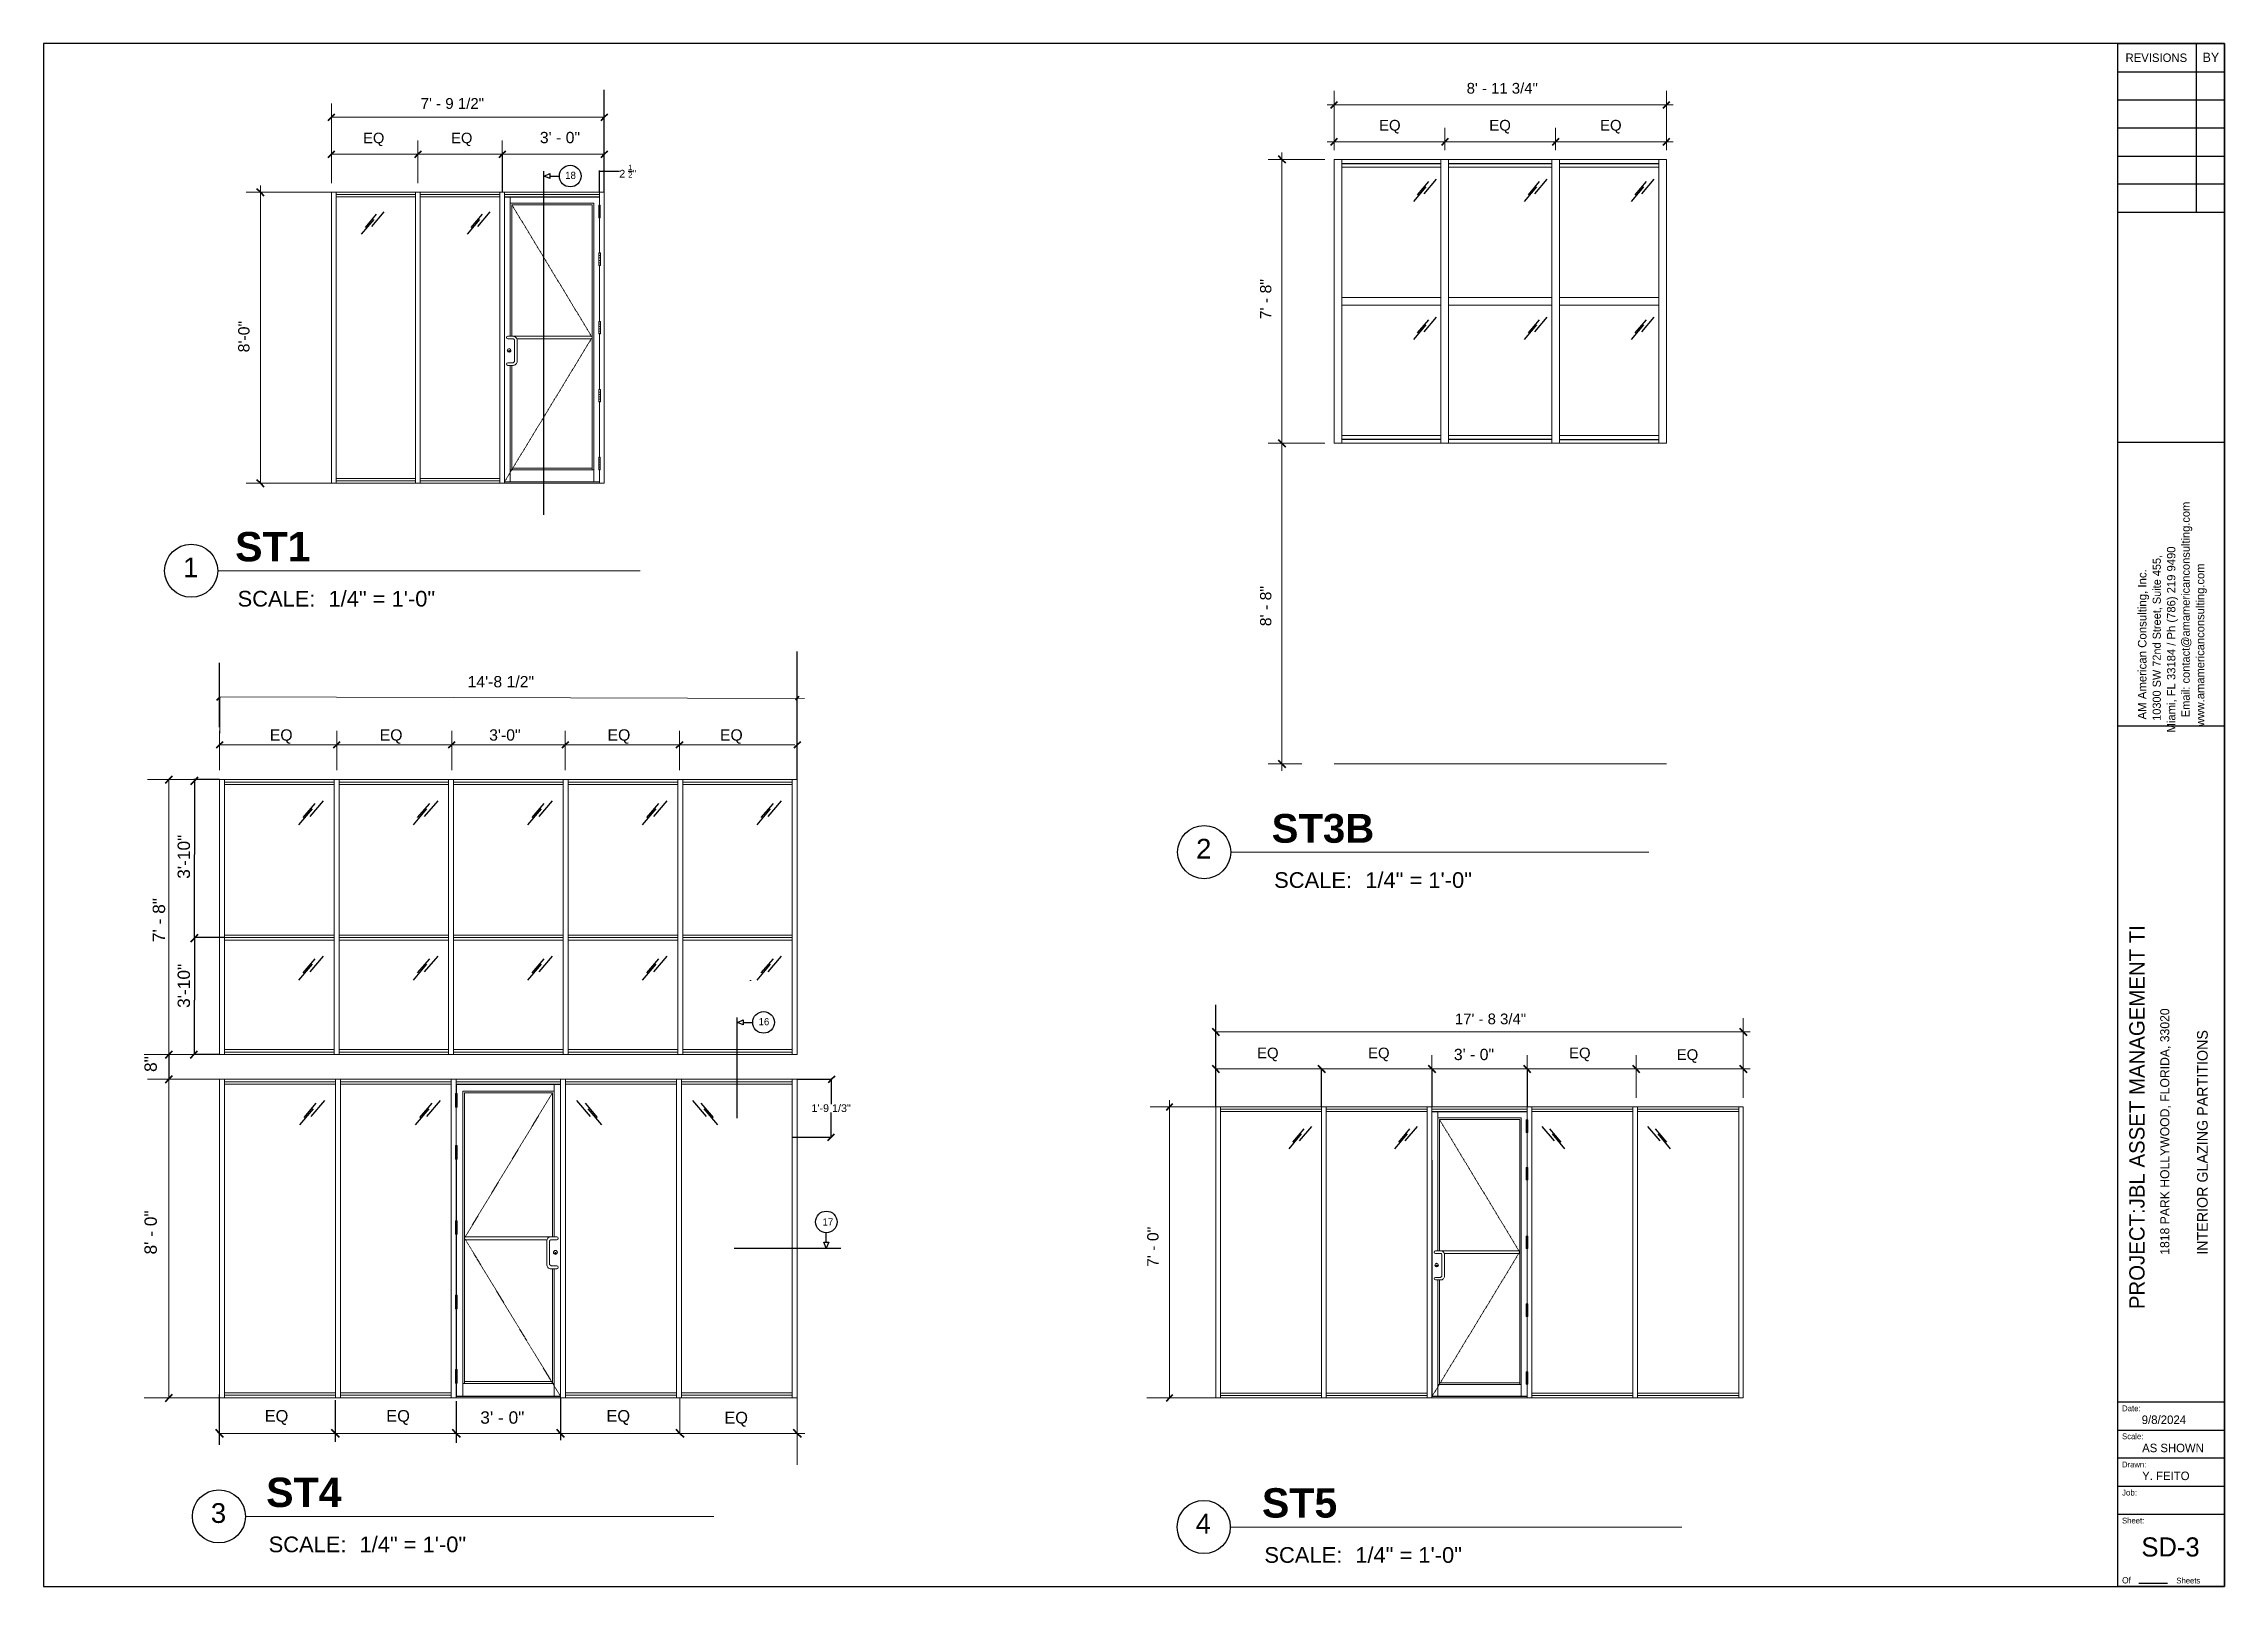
# Model space of a CAD drawing. Header units: inches. Extents: x -6061 to 13621, y -296 to 7483.
# Drawn here: x 8507 to 9214, y 5322 to 5823 of the extents above; entities that cross this region are included whole.
import ezdxf

# ---------------------------------------------------------------- set-up
doc = ezdxf.new("R2010")
doc.units = ezdxf.units.IN
doc.header["$MEASUREMENT"] = 0
doc.linetypes.add('HIDDEN', pattern=[0.375, 0.25, -0.125])
doc.layers.get('0').update_dxf_attribs({"linetype": 'CONTINUOUS'})
doc.layers.get('Defpoints').update_dxf_attribs({"color": 6, "linetype": 'CONTINUOUS', "lineweight": 15})
doc.styles.add('Arial$001H0', font='arial.ttf')
doc.styles.add('Arial$101H0', font='arialbd.ttf')
doc.styles.add('CIDFont+F1$001H0', font='')
doc.styles.add('CIDFont+F2$001H0', font='')
doc.styles.get('CIDFont+F1$001H0').set_extended_font_data('CIDFont+F1')
doc.styles.get('CIDFont+F2$001H0').set_extended_font_data('CIDFont+F2')
doc.dimstyles.get("Standard").update_dxf_attribs({"dimtxt": 0.18, "dimasz": 0.18, "dimexe": 0.18, "dimexo": 0.0625, "dimgap": 0.0625, "dimtad": 0, "dimtih": 1, "dimtoh": 1, "dimdec": 4, "dimzin": 0, "dimdsep": 46, "dimtxsty": 'Standard', "dimcen": 0.09, "dimadec": 0, "dimazin": 0, "dimtfac": 1, "dimtdec": 4, "dimtofl": 0, "dimtmove": 0, "dimatfit": 3, "dimfxl": 1, "dimtolj": 1, "dimtzin": 0, "dimlwd": -1, "dimlwe": -1, "dimarcsym": 0})

msp = doc.modelspace()

# ---------------------------------------------------------------- texts
at = {"color": 7, "true_color": 0x000007}
for s, height, style, p in [('REVISIONS', 2.745462, 'CIDFont+F1$001H0', (9182.24589, 5816.73029)), ('BY', 3.001664, 'CIDFont+F1$001H0', (9207.26615, 5816.73029)), ('8\' - 11 3/4"', 3.4665915, 'Arial$001H0', (8968.50397, 5806.47268)), ('7\' - 9 1/2"', 3.4905041, 'Arial$001H0', (8629.19298, 5801.51554)), ('3\' - 0"', 3.667117, 'Arial$001H0', (8667.84575, 5790.38271)), ('EQ', 3.476821, 'Arial$001H0', (8940.07187, 5794.45911)), ('EQ', 3.476821, 'Arial$001H0', (8975.83425, 5794.45911)), ('EQ', 3.476821, 'Arial$001H0', (9011.7643, 5794.45911)), ('EQ', 3.40067, 'Arial$001H0', (8610.5343, 5790.38271)), ('EQ', 3.40067, 'Arial$001H0', (8639.09244, 5790.38271)), ('ST1', 9.54154, 'Arial$101H0', (8568.99195, 5654.74801)), ('1', 6.40061, 'Arial$001H0', (8552.11157, 5649.59523)), ('SCALE:', 5.086183, 'Arial$001H0', (8569.79069, 5640.09149)), ('1/4" = 1\'-0"', 5.0830544, 'Arial$001H0', (8599.26399, 5640.09149)), ('ST3B', 9.315662, 'Arial$101H0', (8905.25348, 5563.48866)), ('2', 6.40061, 'Arial$001H0', (8880.73131, 5558.33587)), ('SCALE:', 5.086183, 'Arial$001H0', (8906.05435, 5548.83213)), ('1/4" = 1\'-0"', 5.0830544, 'Arial$001H0', (8935.60775, 5548.83213)), ('17\' - 8 3/4"', 3.4665915, 'Arial$001H0', (8964.69327, 5504.61155)), ('EQ', 3.466592, 'Arial$001H0', (8900.50277, 5493.55743)), ('EQ', 3.466592, 'Arial$001H0', (8936.51329, 5493.55743)), ('EQ', 3.466592, 'Arial$001H0', (9001.72363, 5493.55743)), ('3\' - 0"', 3.667117, 'Arial$001H0', (8964.35901, 5492.98012)), ('EQ', 3.466592, 'Arial$001H0', (9036.647, 5493.02687)), ('EQ', 3.796841, 'Arial$001H0', (8578.58218, 5375.68242)), ('EQ', 3.796841, 'Arial$001H0', (8618.02329, 5375.68242)), ('3\' - 0"', 4.01647, 'Arial$001H0', (8648.52177, 5375.05012)), ('EQ', 3.796841, 'Arial$001H0', (8689.44599, 5375.68242)), ('EQ', 3.796841, 'Arial$001H0', (8727.69639, 5375.10132)), ('Date:', 1.885676, 'CIDFont+F1$001H0', (9181.11689, 5379.0733)), ('9/8/2024', 2.76745, 'CIDFont+F1$001H0', (9187.48754, 5374.94381)), ('Scale:', 1.867076, 'CIDFont+F1$001H0', (9181.11689, 5370.01853)), ('Drawn:', 1.858902, 'CIDFont+F1$001H0', (9181.11689, 5360.88434)), ('AS SHOWN', 2.746002, 'CIDFont+F1$001H0', (9187.64579, 5365.81066)), ('ST4', 9.54154, 'Arial$101H0', (8579.05776, 5348.0165)), ('Y. FEITO', 2.758454, 'CIDFont+F1$001H0', (9187.64579, 5356.7557)), ('3', 6.40061, 'Arial$001H0', (8561.11084, 5342.86355)), ('ST5', 9.540393, 'Arial$101H0', (8902.08889, 5344.58267)), ('Job:', 1.920118, 'CIDFont+F1$001H0', (9181.11689, 5351.75014)), ('4', 6.40061, 'Arial$001H0', (8880.58582, 5339.42972)), ('Sheet:', 1.863512, 'CIDFont+F1$001H0', (9181.11689, 5342.69538)), ('SCALE:', 5.086183, 'Arial$001H0', (8579.85651, 5333.35993)), ('1/4" = 1\'-0"', 5.0830544, 'Arial$001H0', (8609.3298, 5333.35993)), ('SCALE:', 5.086183, 'Arial$001H0', (8902.89179, 5329.92611)), ('1/4" = 1\'-0"', 5.0830544, 'Arial$001H0', (8932.3651, 5329.92611)), ('SD-3', 6.197286, 'CIDFont+F1$001H0', (9187.40065, 5331.97368)), ('Of', 2.05, 'CIDFont+F1$001H0', (9181.11689, 5323.23557)), ('Sheets', 1.85793, 'CIDFont+F1$001H0', (9198.74999, 5323.23557))]:
    msp.add_text(s, height=height, dxfattribs=dict(at, style=style)).set_placement(p)
for s, p in [('18', (8676.07433, 5778.79348)), ('16', (8738.80768, 5504.28356)), ('17', (8759.55093, 5439.31493))]:
    msp.add_text(s, height=2.327636).set_placement(p)
for s, height, style, p in [('7\' - 8"', 3.667117, 'Arial$001H0', (8905.15246, 5733.27004)), ('8\'-0"', 3.667117, 'Arial$001H0', (8573.64349, 5722.54609)), ('8\' - 8"', 3.667117, 'Arial$001H0', (8905.15246, 5633.71046)), ('3\'-10"', 4.01647, 'Arial$001H0', (8554.34578, 5551.78353)), ('7\' - 8"', 4.01647, 'Arial$001H0', (8546.2581, 5531.25409)), ('PROJECT:JBL ASSET MANAGEMENT TI', 4.9446233, 'CIDFont+F1$001H0', (9188.41489, 5412.20902)), ('3\'-10"', 4.01647, 'Arial$001H0', (8554.34578, 5509.91508)), ('1818 PARK HOLLYWOOD, FLORIDA, 33020', 2.954715, 'CIDFont+F1$001H0', (9196.4576, 5429.82925)), ('INTERIOR GLAZING PARTITIONS', 3.4665729, 'CIDFont+F1$001H0', (9208.91168, 5429.82612)), ('8"', 4.01647, 'Arial$001H0', (8543.58533, 5489.1355)), ('8\' - 0"', 4.01647, 'Arial$001H0', (8543.58533, 5429.93139)), ('7\' - 0"', 3.667117, 'Arial$001H0', (8868.54996, 5425.887))]:
    msp.add_text(s, height=height, rotation=90, dxfattribs=dict(at, style=style)).set_placement(p)
at = {"color": 146, "true_color": 0x105689, "style": 'CIDFont+F2$001H0'}
for s, height, p in [('Email: contact@amamericanconsulting.com', 2.6856395, (9203.0812, 5604.17537)), ('          10300 SW 72nd Street, Suite 455,', 2.6511926, (9193.6954, 5593.18522)), ('      Miami, FL 33184 / Ph (786) 219 9490', 2.7228606, (9198.4235, 5593.18522)), ('        www.amamericanconsulting.com', 2.7028453, (9207.8068, 5593.18522)), ('          AM American Consulting, Inc.', 2.766954, (9189.03892, 5593.18522))]:
    msp.add_text(s, height=height, rotation=90, dxfattribs=at).set_placement(p)
at = {"color": 7, "style": 'Arial$001H0'}
for s, p in [('14\'-8 1/2"', (8644.38714, 5613.88665)), ('EQ', (8580.23123, 5596.60291)), ('EQ', (8615.88319, 5596.60291)), ('3\'-0"', (8651.3983, 5596.60291)), ('EQ', (8689.79487, 5596.60291)), ('EQ', (8726.25774, 5596.60291))]:
    msp.add_text(s, height=3.667117, dxfattribs=at).set_placement(p)

# ---------------------------------------------------------------- blocks, each defined once
blk = doc.blocks.new('*U52')
at = {"lineweight": 5, "ltscale": 0.5}
blk.add_line((22995, -3896.69), (23033.25, -3896.69), dxfattribs=at)
at = {"lineweight": 5}
for p, q in [((22995, -3896.69), (22995, -3992.69)), ((22995, -3898.44), (23033.25, -3898.44)), ((22995, -3990.94), (23033.25, -3990.94)), ((22995, -3992.69), (23033.25, -3992.69))]:
    blk.add_line(p, q, dxfattribs=at)
at = {"color": 8, "lineweight": 5}
for p, q in [((23033.25, -3897.56), (22995, -3897.56)), ((23033.25, -3951.81), (22995, -3951.81)), ((23033.25, -3991.81), (22995, -3991.81))]:
    blk.add_line(p, q, dxfattribs=at)
at = {"lineweight": 5}
for points in [[(23035, -3992.69), (23033.25, -3992.69), (23033.25, -3896.69), (23035, -3896.69)], [(23033.25, -3950.94), (22995, -3950.94), (22995, -3952.69), (23033.25, -3952.69)]]:
    blk.add_lwpolyline(points, close=True, dxfattribs=at)
at = {"color": 8, "ltscale": 0.008}
for points in [[(23025.57, -3906.92), (23020.85, -3912.47)], [(23026.54, -3904.97), (23022.32, -3909.95)], [(23029.44, -3904.04), (23024.77, -3909.55)], [(23026.54, -3959.22), (23022.32, -3964.2)], [(23029.44, -3958.29), (23024.77, -3963.8)], [(23025.57, -3961.17), (23020.85, -3966.72)]]:
    blk.add_lwpolyline(points, dxfattribs=at)
at = {"layer": 'Defpoints', "color": 6, "lineweight": 5}
blk.add_lwpolyline([(22995, -3896.69), (22993.25, -3896.69), (22993.25, -3992.69), (22995, -3992.69)], dxfattribs=at)
blk = doc.blocks.new('*U53')
at = {"lineweight": 5, "ltscale": 0.5}
blk.add_line((22995, -3896.69), (23033.25, -3896.69), dxfattribs=at)
at = {"lineweight": 5}
for p, q in [((22995, -3896.69), (22995, -3992.69)), ((22995, -3898.44), (23033.25, -3898.44)), ((22995, -3990.94), (23033.25, -3990.94)), ((22995, -3992.69), (23033.25, -3992.69))]:
    blk.add_line(p, q, dxfattribs=at)
at = {"color": 8, "lineweight": 5}
for p, q in [((23033.25, -3897.56), (22995, -3897.56)), ((23033.25, -3951.81), (22995, -3951.81)), ((23033.25, -3991.81), (22995, -3991.81))]:
    blk.add_line(p, q, dxfattribs=at)
at = {"lineweight": 5}
for points in [[(23035, -3992.69), (23033.25, -3992.69), (23033.25, -3896.69), (23035, -3896.69)], [(23033.25, -3950.94), (22995, -3950.94), (22995, -3952.69), (23033.25, -3952.69)]]:
    blk.add_lwpolyline(points, close=True, dxfattribs=at)
at = {"color": 8, "ltscale": 0.008}
for points in [[(23025.57, -3906.92), (23020.85, -3912.47)], [(23026.54, -3904.97), (23022.32, -3909.95)], [(23029.44, -3904.04), (23024.77, -3909.55)], [(23026.54, -3959.22), (23022.32, -3964.2)], [(23029.44, -3958.29), (23024.77, -3963.8)], [(23025.57, -3961.17), (23020.85, -3966.72)]]:
    blk.add_lwpolyline(points, dxfattribs=at)
at = {"layer": 'Defpoints', "color": 6, "lineweight": 5}
blk.add_lwpolyline([(22995, -3896.69), (22993.25, -3896.69), (22993.25, -3992.69), (22995, -3992.69)], dxfattribs=at)
blk = doc.blocks.new('*U54')
at = {"lineweight": 5, "ltscale": 0.5}
blk.add_line((22995, -3896.69), (23033.25, -3896.69), dxfattribs=at)
at = {"lineweight": 5}
for p, q in [((22995, -3896.69), (22995, -3992.69)), ((22995, -3898.44), (23033.25, -3898.44)), ((22995, -3990.94), (23033.25, -3990.94)), ((22995, -3992.69), (23033.25, -3992.69))]:
    blk.add_line(p, q, dxfattribs=at)
at = {"color": 8, "lineweight": 5}
for p, q in [((23033.25, -3897.56), (22995, -3897.56)), ((23033.25, -3951.81), (22995, -3951.81)), ((23033.25, -3991.81), (22995, -3991.81))]:
    blk.add_line(p, q, dxfattribs=at)
at = {"lineweight": 5}
for points in [[(23035, -3992.69), (23033.25, -3992.69), (23033.25, -3896.69), (23035, -3896.69)], [(23033.25, -3950.94), (22995, -3950.94), (22995, -3952.69), (23033.25, -3952.69)]]:
    blk.add_lwpolyline(points, close=True, dxfattribs=at)
at = {"color": 8, "ltscale": 0.008}
for points in [[(23025.57, -3906.92), (23020.85, -3912.47)], [(23026.54, -3904.97), (23022.32, -3909.95)], [(23029.44, -3904.04), (23024.77, -3909.55)], [(23026.54, -3959.22), (23022.32, -3964.2)], [(23029.44, -3958.29), (23024.77, -3963.8)], [(23025.57, -3961.17), (23020.85, -3966.72)]]:
    blk.add_lwpolyline(points, dxfattribs=at)
at = {"layer": 'Defpoints', "color": 6, "lineweight": 5}
blk.add_lwpolyline([(22995, -3896.69), (22993.25, -3896.69), (22993.25, -3992.69), (22995, -3992.69)], dxfattribs=at)
blk = doc.blocks.new('*U55')
at = {"lineweight": 5, "ltscale": 0.5}
blk.add_line((22995, -3896.69), (23033.25, -3896.69), dxfattribs=at)
at = {"color": 8, "lineweight": 5}
for p, q in [((23033.25, -3897.56), (22995, -3897.56)), ((23033.25, -3951.81), (22995, -3951.81)), ((23033.25, -3991.81), (22995, -3991.81))]:
    blk.add_line(p, q, dxfattribs=at)
at = {"lineweight": 5}
for p, q in [((22995, -3898.44), (23033.25, -3898.44)), ((22995, -3990.94), (23033.25, -3990.94)), ((22995, -3992.69), (23033.25, -3992.69))]:
    blk.add_line(p, q, dxfattribs=at)
for points in [[(22995, -3992.69), (22993.25, -3992.69), (22993.25, -3896.69), (22995, -3896.69)], [(23035, -3992.69), (23033.25, -3992.69), (23033.25, -3896.69), (23035, -3896.69)], [(23033.25, -3950.94), (22995, -3950.94), (22995, -3952.69), (23033.25, -3952.69)]]:
    blk.add_lwpolyline(points, close=True, dxfattribs=at)
at = {"color": 8, "ltscale": 0.008}
for points in [[(23025.57, -3906.92), (23020.85, -3912.47)], [(23026.54, -3904.97), (23022.32, -3909.95)], [(23029.44, -3904.04), (23024.77, -3909.55)], [(23026.54, -3959.22), (23022.32, -3964.2)], [(23029.44, -3958.29), (23024.77, -3963.8)], [(23025.57, -3961.17), (23020.85, -3966.72)]]:
    blk.add_lwpolyline(points, dxfattribs=at)
blk = doc.blocks.new('_CLOSEDFILLED')
at = {"color": 0, "lineweight": -2, "true_color": 0x000000}
blk.add_line((-1, 0), (-2, 0), dxfattribs=at)
blk.add_solid([(-1, 0.2), (0, 0), (-1, 0.2), (-1, -0.2)], dxfattribs=at)
blk = doc.blocks.new('*D95')
at = {"color": 0, "transparency": 16777216}
for p, q in [((8687.23, 5774.51), (8687.23, 5781.51)), ((8687.41, 5781.33), (8688.55, 5781.33)), ((8688.73, 5774.51), (8688.73, 5781.51)), ((8688.73, 5781.33), (8693.72, 5781.33))]:
    blk.add_line(p, q, dxfattribs=at)
at = {"layer": 'Defpoints', "color": 0, "transparency": 16777216}
for p in [(8688.73, 5781.33), (8687.23, 5774.44), (8688.73, 5774.44)]:
    blk.add_point(p, dxfattribs=at)
at = {"color": 0, "transparency": 16777216, "xscale": 0.18, "yscale": 0.18, "zscale": 0.18, "rotation": 180}
blk.add_blockref('_CLOSEDFILLED', (8687.23, 5781.33), dxfattribs=at)
at = {"color": 0, "transparency": 16777216, "xscale": 0.18, "yscale": 0.18, "zscale": 0.18}
blk.add_blockref('_CLOSEDFILLED', (8688.73, 5781.33), dxfattribs=at)
at = {"color": 0, "transparency": 16777216, "insert": (8696.36, 5781.33), "char_height": 2.5, "attachment_point": 5, "style": 'Arial$001H0'}
blk.add_mtext('2 {\\H0.7x;\\S1/2;}"', dxfattribs=at)
blk = doc.blocks.new('*D101')
at = {"color": 0, "transparency": 16777216}
for p, q in [((8751.42, 5486.77), (8762.51, 5486.77)), ((8762.33, 5486.59), (8762.33, 5478.74)), ((8762.33, 5468.17), (8762.33, 5476.02)), ((8749.78, 5467.99), (8762.51, 5467.99))]:
    blk.add_line(p, q, dxfattribs=at)
at = {"layer": 'Defpoints', "color": 0, "transparency": 16777216}
for p in [(8751.36, 5486.77), (8749.71, 5467.99), (8762.33, 5467.99)]:
    blk.add_point(p, dxfattribs=at)
at = {"color": 0, "transparency": 16777216, "xscale": 0.18, "yscale": 0.18, "zscale": 0.18}
for p, rotation in [((8762.33, 5486.77), 90), ((8762.33, 5467.99), 270)]:
    blk.add_blockref('_CLOSEDFILLED', p, dxfattribs=dict(at, rotation=rotation))
at = {"color": 0, "transparency": 16777216, "insert": (8762.33, 5477.38), "char_height": 2.5, "attachment_point": 5, "style": 'Arial$001H0'}
blk.add_mtext('1\'-9 1/3"', dxfattribs=at)
blk = doc.blocks.new('dr')
at = {"lineweight": 5}
for p, q in [((9243.27, 4083.86), (9277.15, 4083.86)), ((9243.27, 4083.86), (9243.27, 3989.51)), ((9244.77, 4083.86), (9244.77, 3989.51)), ((9244.77, 4082.36), (9275.65, 4082.36)), ((9244.77, 4082.36), (9275.65, 4082.36)), ((9247.19, 4079.82), (9247.19, 4037.17)), ((9275.86, 4079.65), (9275.35, 4079.65)), ((9275.86, 4079.65), (9275.86, 4075.62)), ((9275.9, 4064.2), (9275.38, 4064.2)), ((9275.9, 4064.2), (9275.9, 4060.17)), ((9275.9, 4041.97), (9275.38, 4041.97)), ((9275.9, 4041.97), (9275.9, 4037.94)), ((9275.9, 4019.95), (9275.38, 4019.95)), ((9275.9, 4019.95), (9275.9, 4015.91)), ((9275.86, 3997.92), (9275.35, 3997.92)), ((9275.86, 3997.92), (9275.86, 3993.89)), ((9277.15, 3989.51), (9243.27, 3989.51)), ((9275.65, 3989.94), (9244.77, 3989.94))]:
    blk.add_line(p, q, dxfattribs=at)
at = {"color": 8, "lineweight": 5}
blk.add_line((9275.65, 4083.11), (9244.77, 4083.11), dxfattribs=at)
at = {"lineweight": 5, "extrusion": (0, 1, 0)}
for p, q in [((9244.8, 4082.29), (9275.62, 4082.29)), ((9246.68, 4037.17), (9246.68, 4082.29)), ((9275.62, 4079.65), (9275.62, 4082.29)), ((9275.65, 4064), (9275.65, 4083.86)), ((9277.15, 3989.51), (9277.15, 4083.86)), ((9246.68, 4080.36), (9273.75, 4080.36)), ((9247.19, 4079.82), (9273.23, 4079.82)), ((9273.23, 3993.8), (9273.23, 4079.82)), ((9273.75, 3990), (9273.75, 4080.36)), ((9275.35, 4079.57), (9275.86, 4079.57)), ((9275.35, 4078.8), (9275.86, 4078.8)), ((9275.86, 4078.02), (9275.35, 4078.02)), ((9275.86, 4077.25), (9275.35, 4077.25)), ((9275.86, 4076.48), (9275.35, 4076.48)), ((9275.35, 4075.71), (9275.86, 4075.71)), ((9244.8, 3990), (9244.8, 4066.64)), ((9275.38, 4064.12), (9275.9, 4064.12)), ((9275.38, 4063.35), (9275.9, 4063.35)), ((9275.9, 4062.57), (9275.38, 4062.57)), ((9275.9, 4061.8), (9275.38, 4061.8)), ((9275.9, 4061.03), (9275.38, 4061.03)), ((9275.38, 4060.26), (9275.9, 4060.26)), ((9275.62, 4041.97), (9275.62, 4059.97)), ((9275.65, 4041.97), (9275.65, 4059.97)), ((9275.38, 4041.89), (9275.9, 4041.89)), ((9275.38, 4041.12), (9275.9, 4041.12)), ((9275.9, 4040.34), (9275.38, 4040.34)), ((9275.9, 4039.57), (9275.38, 4039.57)), ((9275.9, 4038.8), (9275.38, 4038.8)), ((9275.38, 4038.03), (9275.9, 4038.03)), ((9275.62, 4019.95), (9275.62, 4037.94)), ((9275.65, 4019.95), (9275.65, 4037.94)), ((9246.68, 3990), (9246.68, 4027.73)), ((9247.19, 3993.8), (9247.19, 4027.73)), ((9275.38, 4019.86), (9275.9, 4019.86)), ((9275.38, 4019.09), (9275.9, 4019.09)), ((9275.9, 4018.32), (9275.38, 4018.32)), ((9275.9, 4017.54), (9275.38, 4017.54)), ((9275.9, 4016.77), (9275.38, 4016.77)), ((9275.38, 4016), (9275.9, 4016)), ((9275.62, 3997.92), (9275.62, 4015.91)), ((9275.65, 3997.92), (9275.65, 4015.91)), ((9246.68, 3993.8), (9273.75, 3993.8)), ((9247.19, 3994.34), (9273.23, 3994.34)), ((9271.11, 3993.85), (9271.11, 3993.85)), ((9275.35, 3997.83), (9275.86, 3997.83)), ((9275.86, 3997.06), (9275.35, 3997.06)), ((9275.86, 3996.29), (9275.35, 3996.29)), ((9275.86, 3995.52), (9275.35, 3995.52)), ((9275.35, 3994.74), (9275.86, 3994.74)), ((9275.35, 3993.97), (9275.86, 3993.97)), ((9275.62, 3990), (9275.62, 3993.89)), ((9275.65, 3989.51), (9275.65, 3993.89)), ((9244.8, 3990), (9275.62, 3990))]:
    blk.add_line(p, q, dxfattribs=at)
at = {"color": 251, "linetype": 'HIDDEN', "lineweight": 5, "true_color": 0x636466}
for q in [(9247.19, 4079.82), (9244.8, 3990)]:
    blk.add_line((9273.23, 4036.81), q, dxfattribs=at)
at = {"color": 1, "lineweight": 5}
for p, q in [((9247.59, 4037.17), (9273.23, 4037.17)), ((9248.8, 4036.31), (9273.23, 4036.31))]:
    blk.add_line(p, q, dxfattribs=at)
at = {"lineweight": 5}
blk.add_lwpolyline([(9244.77, 3989.51), (9243.27, 3989.51), (9243.27, 4083.86), (9244.77, 4083.86)], close=True, dxfattribs=at)
for points in [[(9275.86, 4075.62), (9275.35, 4075.62), (9275.35, 4079.65)], [(9275.9, 4060.17), (9275.38, 4060.17), (9275.38, 4064.2)], [(9275.9, 4037.94), (9275.38, 4037.94), (9275.38, 4041.97)], [(9275.9, 4015.91), (9275.38, 4015.91), (9275.38, 4019.95)], [(9275.86, 3993.89), (9275.35, 3993.89), (9275.35, 3997.92)]]:
    blk.add_lwpolyline(points, dxfattribs=at)
at = {"color": 1, "lineweight": 5}
blk.add_lwpolyline([(9247.59, 4037.17), (9245.87, 4037.17, 1), (9245.87, 4036.31), (9247.59, 4036.31, -0.414214), (9248.02, 4035.88), (9248.02, 4029.02), (9247.59, 4028.59), (9245.87, 4028.59, 1), (9245.87, 4027.73), (9247.59, 4027.73, 0.414214), (9248.88, 4029.02), (9248.88, 4035.88, 0.414214)], format="xyb", close=True, dxfattribs=at)
at = {"lineweight": 5}
blk.add_polyline3d([(9246.79, 4032.53, 0), (9246.75, 4032.53, 0), (9246.75, 4032.27, 0), (9246.79, 4032.27, 0)], close=True, dxfattribs=at)
for centre, radius in [((9246.28, 4032.57), 0.585), ((9246.28, 4032.57), 0.544), ((9246.28, 4032.38), 0.187)]:
    blk.add_circle(centre, radius, dxfattribs=at)
for centre, start, end in [((9246.27, 4032.36), 104.39871, 255.60129), ((9246.77, 4032.36), 284.39871, 75.60129)]:
    blk.add_arc(centre, 0.0788, start, end, dxfattribs=at)

# ---------------------------------------------------------------- dimensions: what is measured, and where the dimension line sits
at = {"color": 7}
dim = msp.add_linear_dim(base=(8688.73449, 5781.32861), p1=(8687.23342, 5774.44478), p2=(8688.73449, 5774.44478), text='2 {\\H0.7x;\\S1/2;}"', dimstyle='Standard', override={"dimtxt": 2.5, "dimzin": 8, "dimtxsty": 'Arial$001H0', "dimtdec": 2, "dimtofl": 1, "dimtolj": 0, "dimtzin": 8}, dxfattribs=at)
dim.commit()
dim.dimension.update_dxf_attribs({"geometry": '*D95', "text_midpoint": (8696.36149, 5781.32861), "dimtype": 160})
dim = msp.add_linear_dim(base=(8762.32909, 5467.98506), p1=(8751.3569, 5486.77429), p2=(8749.71285, 5467.98506), angle=90, text='1\'-9 1/3"', dimstyle='Standard', override={"dimtxt": 2.5, "dimzin": 8, "dimtxsty": 'Arial$001H0', "dimtdec": 2, "dimtofl": 1, "dimtolj": 0, "dimtzin": 8}, dxfattribs=at)
dim.commit()
dim.dimension.update_dxf_attribs({"geometry": '*D101', "text_midpoint": (8762.32909, 5477.37968)})

# ---------------------------------------------------------------- linework, layer by layer
at = {"color": 7, "linetype": 'Continuous', "lineweight": 25, "true_color": 0x000007}
for p, q in [((9179.68701, 5822.67744), (9214.31752, 5822.67744)), ((9179.68701, 5822.67741), (9179.68701, 5322.28244)), ((9205.18331, 5822.67741), (9205.18331, 5768.03112)), ((9179.68701, 5813.54323), (9214.31752, 5813.54323)), ((9179.68701, 5804.40904), (9214.31752, 5804.40904)), ((9179.68701, 5795.35428), (9214.31752, 5795.35428)), ((9179.68701, 5786.22009), (9214.31752, 5786.22009)), ((9179.68701, 5777.16531), (9214.31752, 5777.16531)), ((9179.68701, 5768.03112), (9214.31752, 5768.03112)), ((9179.68701, 5693.44844), (9214.31752, 5693.44844)), ((9179.68701, 5693.44844), (9214.31752, 5693.44844)), ((9179.68701, 5601.39165), (9214.31752, 5601.39165)), ((9214.31752, 5382.01213), (9179.68701, 5382.01213)), ((9214.31752, 5372.87793), (9179.68701, 5372.87793)), ((9214.31752, 5363.82316), (9179.68701, 5363.82316)), ((9214.31752, 5354.68897), (9179.68701, 5354.68897)), ((9214.31752, 5345.6342), (9179.68701, 5345.6342)), ((9186.5178, 5323.315), (9195.89028, 5323.315))]:
    msp.add_line(p, q, dxfattribs=at)
at = {"color": 7, "linetype": 'Continuous', "lineweight": 9, "true_color": 0x000007}
for p, q in [((8600.23383, 5798.7923), (8600.23383, 5803.27737)), ((8923.2532, 5802.78897), (9035.54008, 5802.78897)), ((8925.49574, 5802.78897), (8925.49574, 5807.35413)), ((8925.49574, 5802.78897), (8925.49574, 5788.13241)), ((9033.29755, 5802.78897), (9033.29755, 5807.35413)), ((9033.29755, 5802.78897), (9033.29755, 5788.13241)), ((8600.23383, 5798.7923), (8600.23383, 5777.40814)), ((8600.23383, 5798.7923), (8688.73449, 5798.7923)), ((8925.49574, 5790.85548), (8925.49574, 5795.34055)), ((8961.45637, 5790.85548), (8961.45637, 5795.34055)), ((8997.33691, 5790.85548), (8997.33691, 5795.34055)), ((9033.29755, 5790.85548), (9033.29755, 5795.34055)), ((8600.23383, 5786.77872), (8600.23383, 5791.26379)), ((8628.2942, 5786.77872), (8628.2942, 5791.26379)), ((8655.67229, 5786.77872), (8655.67229, 5791.26379)), ((8655.67229, 5786.77872), (8655.67229, 5791.26379)), ((8908.59664, 5787.41159), (8908.59664, 5693.06499)), ((8923.2532, 5790.85548), (8961.45637, 5790.85548)), ((8925.49574, 5790.85548), (8925.49574, 5788.13241)), ((8961.45637, 5790.85548), (8997.33691, 5790.85548)), ((8961.45637, 5790.85548), (8961.45637, 5788.13241)), ((8997.33691, 5790.85548), (9035.54008, 5790.85548)), ((8997.33691, 5790.85548), (8997.33691, 5788.13241)), ((9033.29755, 5790.85548), (9033.29755, 5788.13241)), ((8600.23383, 5786.77872), (8600.23383, 5777.40814)), ((8600.23383, 5786.77872), (8620.9931, 5786.77872)), ((8620.9931, 5786.77872), (8657.91482, 5786.77872)), ((8628.2942, 5786.77872), (8628.2942, 5777.40814)), ((8653.42975, 5786.77872), (8688.73449, 5786.77872)), ((8908.59664, 5785.08897), (8904.11157, 5785.08897)), ((8908.59664, 5785.08897), (8922.53239, 5785.08897)), ((8925.49574, 5785.08897), (8927.97854, 5785.08897)), ((8925.49574, 5785.08897), (8925.49574, 5739.11702)), ((8927.97854, 5782.60616), (8927.97854, 5785.08897)), ((8960.17492, 5785.08897), (8927.97854, 5785.08897)), ((8927.97854, 5785.08897), (8927.97854, 5739.11702)), ((8960.17492, 5782.60616), (8927.97854, 5782.60616)), ((8960.17492, 5782.60616), (8927.97854, 5782.60616)), ((8927.97854, 5782.60616), (8927.97854, 5740.31838)), ((8960.17492, 5785.08897), (8960.17492, 5782.60616)), ((8960.17492, 5785.08897), (8962.65773, 5785.08897)), ((8960.17492, 5785.08897), (8960.17492, 5739.11702)), ((8960.17492, 5740.31838), (8960.17492, 5782.60616)), ((8962.65773, 5782.60616), (8962.65773, 5785.08897)), ((8996.13556, 5785.08897), (8962.65773, 5785.08897)), ((8962.65773, 5785.08897), (8962.65773, 5739.11702)), ((8996.13556, 5782.60616), (8962.65773, 5782.60616)), ((8962.65773, 5782.60616), (8962.65773, 5740.31838)), ((8996.13556, 5782.60616), (8962.65773, 5782.60616)), ((8996.13556, 5785.08897), (8998.61836, 5785.08897)), ((8996.13556, 5785.08897), (8996.13556, 5739.11702)), ((8996.13556, 5785.08897), (8996.13556, 5782.60616)), ((8996.13556, 5740.31838), (8996.13556, 5782.60616)), ((8998.61836, 5782.60616), (8998.61836, 5785.08897)), ((9030.81474, 5785.08897), (8998.61836, 5785.08897)), ((8998.61836, 5785.08897), (8998.61836, 5739.11702)), ((9030.81474, 5782.60616), (8998.61836, 5782.60616)), ((8998.61836, 5782.60616), (8998.61836, 5740.31838)), ((9030.81474, 5782.60616), (8998.61836, 5782.60616)), ((9030.81474, 5785.08897), (9030.81474, 5782.60616)), ((9030.81474, 5785.08897), (9033.29755, 5785.08897)), ((9030.81474, 5739.11702), (9030.81474, 5785.08897)), ((9030.81474, 5740.31838), (9030.81474, 5782.60616)), ((9033.29755, 5739.11702), (9033.29755, 5785.08897)), ((8577.16776, 5774.44479), (8572.6026, 5774.44479)), ((8577.16776, 5776.68732), (8577.16776, 5680.09818)), ((8577.16776, 5774.44479), (8600.23383, 5774.44479)), ((8925.49574, 5739.11702), (8925.49574, 5693.06499)), ((8927.97854, 5740.31838), (8960.17492, 5740.31838)), ((8927.97854, 5737.83557), (8927.97854, 5740.31838)), ((8960.17492, 5740.31838), (8927.97854, 5740.31838)), ((8927.97854, 5739.11702), (8927.97854, 5693.06499)), ((8960.17492, 5737.83557), (8927.97854, 5737.83557)), ((8927.97854, 5737.83557), (8927.97854, 5695.54779)), ((8960.17492, 5737.83557), (8927.97854, 5737.83557)), ((8960.17492, 5740.31838), (8960.17492, 5737.83557)), ((8960.17492, 5739.11702), (8960.17492, 5693.06499)), ((8960.17492, 5695.54779), (8960.17492, 5737.83557)), ((8962.65773, 5740.31838), (8996.13556, 5740.31838)), ((8962.65773, 5737.83557), (8962.65773, 5740.31838)), ((8996.13556, 5740.31838), (8962.65773, 5740.31838)), ((8962.65773, 5739.11702), (8962.65773, 5693.06499)), ((8996.13556, 5737.83557), (8962.65773, 5737.83557)), ((8962.65773, 5737.83557), (8962.65773, 5695.54779)), ((8996.13556, 5737.83557), (8962.65773, 5737.83557)), ((8996.13556, 5740.31838), (8996.13556, 5737.83557)), ((8996.13556, 5739.11702), (8996.13556, 5693.06499)), ((8996.13556, 5695.54779), (8996.13556, 5737.83557)), ((8998.61836, 5740.31838), (9030.81474, 5740.31838)), ((8998.61836, 5737.83557), (8998.61836, 5740.31838)), ((9030.81474, 5740.31838), (8998.61836, 5740.31838)), ((8998.61836, 5739.11702), (8998.61836, 5693.06499)), ((9030.81474, 5737.83557), (8998.61836, 5737.83557)), ((8998.61836, 5737.83557), (8998.61836, 5695.54779)), ((9030.81474, 5737.83557), (8998.61836, 5737.83557)), ((9030.81474, 5740.31838), (9030.81474, 5737.83557)), ((9030.81474, 5693.06499), (9030.81474, 5739.11702)), ((9030.81474, 5695.54779), (9030.81474, 5737.83557)), ((9033.29755, 5693.06499), (9033.29755, 5739.11702)), ((8927.97854, 5695.54779), (8960.17492, 5695.54779)), ((8927.97854, 5693.06499), (8927.97854, 5695.54779)), ((8927.97854, 5695.54779), (8960.17492, 5695.54779)), ((8960.17492, 5695.54779), (8960.17492, 5693.06499)), ((8962.65773, 5695.54779), (8996.13556, 5695.54779)), ((8962.65773, 5693.06499), (8962.65773, 5695.54779)), ((8962.65773, 5695.54779), (8996.13556, 5695.54779)), ((8996.13556, 5695.54779), (8996.13556, 5693.06499)), ((8998.61836, 5695.54779), (9030.81474, 5695.54779)), ((8998.61836, 5693.06499), (8998.61836, 5695.54779)), ((8998.61836, 5695.54779), (9030.81474, 5695.54779)), ((9030.81474, 5695.54779), (9030.81474, 5693.06499)), ((8908.59664, 5693.06499), (8904.11157, 5693.06499)), ((8908.59664, 5693.06499), (8908.59664, 5586.78489)), ((8908.59664, 5693.06499), (8922.53239, 5693.06499)), ((8927.97854, 5693.06499), (8925.49574, 5693.06499)), ((8927.97854, 5693.06499), (8960.17492, 5693.06499)), ((8962.65773, 5693.06499), (8960.17492, 5693.06499)), ((8962.65773, 5693.06499), (8996.13556, 5693.06499)), ((8998.61836, 5693.06499), (8996.13556, 5693.06499)), ((8998.61836, 5693.06499), (9030.81474, 5693.06499)), ((9033.29755, 5693.06499), (9030.81474, 5693.06499)), ((8577.16776, 5680.09272), (8572.6026, 5680.09272)), ((8577.16776, 5680.09272), (8600.23383, 5680.09272)), ((8563.35315, 5651.70493), (8700.42102, 5651.70493)), ((8563.93454, 5610.79279), (8753.71512, 5610.29908)), ((8564.05467, 5610.69952), (8563.97458, 5586.99273)), ((8563.97458, 5595.24205), (8563.97458, 5599.72712)), ((8601.94363, 5595.24207), (8601.94363, 5599.72713)), ((8639.2658, 5595.24207), (8639.2658, 5599.72713)), ((8676.0989, 5595.24207), (8676.0989, 5599.72713)), ((8713.19647, 5595.24207), (8713.19647, 5599.72713)), ((8563.97458, 5595.24205), (8563.97458, 5586.99273)), ((8564.00245, 5595.24207), (8639.2658, 5595.24207)), ((8601.94363, 5595.24207), (8601.94363, 5586.99275)), ((8639.2658, 5595.24207), (8676.66806, 5595.24207)), ((8639.2658, 5595.24207), (8639.2658, 5586.99275)), ((8676.0989, 5595.24207), (8676.0989, 5586.99275)), ((8676.66806, 5595.24207), (8714.07032, 5595.24207)), ((8713.19647, 5595.24207), (8713.19647, 5586.99275)), ((8714.07032, 5595.24207), (8750.52858, 5595.24207)), ((8908.59664, 5589.02743), (8904.11157, 5589.02743)), ((8908.59664, 5589.02743), (8915.08397, 5589.02743)), ((8565.87873, 5583.94929), (8540.61524, 5583.94929)), ((8547.47244, 5583.94929), (8547.47244, 5494.78027)), ((8547.47244, 5583.94929), (8552.47251, 5583.94929)), ((8891.97289, 5560.44557), (9027.5661, 5560.44557)), ((9058.24952, 5502.13322), (9058.24952, 5506.61828)), ((9060.49206, 5502.13322), (8887.12918, 5502.13322)), ((9058.24952, 5502.13322), (9058.24952, 5480.74905)), ((8564.71802, 5494.77429), (8539.45453, 5494.77429)), ((8547.47244, 5494.77429), (8552.47251, 5494.77429)), ((8921.88847, 5490.11964), (8887.12918, 5490.11964)), ((8957.24993, 5490.11964), (8920.32821, 5490.11964)), ((8957.24993, 5490.11964), (8957.24993, 5494.60471)), ((8957.24993, 5490.11964), (8957.24993, 5494.60471)), ((8991.05359, 5490.11964), (8957.24993, 5490.11964)), ((9023.49025, 5490.11964), (8986.56853, 5490.11964)), ((8988.12878, 5490.11964), (8988.12878, 5494.60471)), ((8988.12878, 5490.11964), (8988.12878, 5494.60471)), ((9023.49025, 5490.11964), (9023.49025, 5494.60471)), ((9023.49025, 5490.11964), (9023.49025, 5480.74905)), ((9060.49206, 5490.11964), (9023.49025, 5490.11964)), ((9058.24952, 5490.11964), (9058.24952, 5494.60471)), ((9058.24952, 5490.11964), (9058.24952, 5480.74905)), ((8565.87873, 5486.77429), (8540.61524, 5486.77429)), ((8547.47244, 5489.23047), (8547.47244, 5383.43962)), ((8547.47244, 5486.77429), (8552.47251, 5486.77429)), ((8888.90427, 5477.7857), (8865.83821, 5477.7857)), ((8872.09897, 5480.02824), (8872.09897, 5383.4391)), ((8872.09897, 5477.7857), (8876.66413, 5477.7857)), ((8751.3569, 5385.0752), (8751.3569, 5361.65384)), ((8564.71802, 5383.43364), (8539.45453, 5383.43364)), ((8547.47244, 5383.43364), (8552.47251, 5383.43364)), ((8640.73544, 5371.91713), (8640.73544, 5376.82948)), ((8640.73544, 5371.91713), (8640.73544, 5376.82948)), ((8674.55601, 5371.91713), (8674.55601, 5376.82948)), ((8674.55601, 5371.91713), (8674.55601, 5376.82948)), ((8713.28624, 5383.44269), (8713.28624, 5373.1794)), ((8713.28624, 5371.91713), (8713.28624, 5376.82948)), ((8751.3569, 5371.91713), (8751.3569, 5376.82948)), ((8887.84452, 5383.43364), (8864.77846, 5383.43364)), ((8872.09897, 5383.43364), (8876.66413, 5383.43364)), ((8602.00521, 5371.91713), (8563.93454, 5371.91713)), ((8640.73544, 5371.91713), (8600.29632, 5371.91713)), ((8677.75946, 5371.91713), (8640.73544, 5371.91713)), ((8713.28624, 5371.91713), (8672.84711, 5371.91713)), ((8753.81308, 5371.91713), (8713.28624, 5371.91713)), ((8751.3569, 5371.91713), (8751.3569, 5361.65384)), ((8572.35242, 5344.97325), (8724.26204, 5344.97325)), ((8891.82741, 5341.53942), (9038.30587, 5341.53942))]:
    msp.add_line(p, q, dxfattribs=at)
for p, q in [((8688.73449, 5792.97302), (8688.73449, 5807.70972)), ((8688.73449, 5774.44478), (8688.73449, 5792.97302)), ((8655.67229, 5786.77872), (8655.67229, 5774.44478)), ((8927.97854, 5783.84756), (8960.17492, 5783.84756)), ((8962.65773, 5783.84756), (8996.13556, 5783.84756)), ((8998.61836, 5783.84756), (9030.81474, 5783.84756)), ((8671.07932, 5779.72399), (8674.17084, 5779.72399)), ((8960.17492, 5694.30639), (8927.97854, 5694.30639)), ((8996.13556, 5694.30639), (8962.65773, 5694.30639)), ((8998.61836, 5694.30639), (9030.81474, 5694.30639)), ((8751.34137, 5583.9493), (8751.34137, 5625.48894)), ((8563.93454, 5601.0225), (8563.93454, 5621.79232)), ((8733.81267, 5505.21407), (8736.90419, 5505.21407)), ((8887.12918, 5477.7857), (8887.12918, 5510.85908)), ((8547.47244, 5494.77429), (8547.47244, 5486.77429)), ((8921.43903, 5477.78572), (8921.43903, 5490.11964)), ((8957.24993, 5490.11964), (8957.24993, 5477.7857)), ((8988.12878, 5490.11964), (8988.12878, 5477.7857)), ((8760.77948, 5433.87549), (8760.77948, 5436.967)), ((8730.90482, 5432.01327), (8765.46817, 5432.01327)), ((8563.93454, 5368.17025), (8563.93454, 5384.51866)), ((8601.51296, 5369.17382), (8601.51296, 5382.68276)), ((8640.73544, 5382.35149), (8640.73544, 5368.84254)), ((8674.55601, 5383.21389), (8674.55601, 5369.70494))]:
    msp.add_line(p, q)
at = {"color": 7, "linetype": 'Continuous', "lineweight": 40, "true_color": 0x000007}
for p, q in [((8925.49574, 5802.78897), (8924.37447, 5801.6677)), ((8925.49574, 5802.78897), (8926.617, 5803.91023)), ((9033.29755, 5802.78897), (9032.17628, 5801.6677)), ((9033.29755, 5802.78897), (9034.41881, 5803.91023)), ((8600.23383, 5798.7923), (8599.11256, 5797.67103)), ((8600.23383, 5798.7923), (8601.35509, 5799.91357)), ((8688.73449, 5798.7923), (8687.61322, 5797.67103)), ((8688.73449, 5798.7923), (8689.85575, 5799.91357)), ((8600.23383, 5786.77872), (8601.35509, 5787.89999)), ((8628.2942, 5786.77872), (8629.41546, 5787.89999)), ((8655.67229, 5786.77872), (8656.79355, 5787.89999)), ((8655.67229, 5786.77872), (8656.79355, 5787.89999)), ((8688.73449, 5786.77872), (8689.85575, 5787.89999)), ((8925.49574, 5790.85548), (8924.37447, 5789.65413)), ((8925.49574, 5790.85548), (8926.617, 5791.97675)), ((8961.45637, 5790.85548), (8960.3351, 5789.65413)), ((8961.45637, 5790.85548), (8962.57764, 5791.97675)), ((8997.33691, 5790.85548), (8996.21565, 5789.65413)), ((8997.33691, 5790.85548), (8998.53827, 5791.97675)), ((9033.29755, 5790.85548), (9032.17628, 5789.65413)), ((9033.29755, 5790.85548), (9034.41881, 5791.97675)), ((8600.23383, 5786.77872), (8599.11256, 5785.65746)), ((8628.2942, 5786.77872), (8627.17293, 5785.65746)), ((8655.67229, 5786.77872), (8654.55102, 5785.65746)), ((8655.67229, 5786.77872), (8654.55102, 5785.65746)), ((8688.73449, 5786.77872), (8687.61322, 5785.65746)), ((8908.59664, 5785.08897), (8907.47537, 5786.29032)), ((8908.59664, 5785.08897), (8909.71791, 5783.9677)), ((8577.16776, 5774.44479), (8576.0465, 5775.56605)), ((8577.16776, 5774.44479), (8578.28903, 5773.32352)), ((8908.59664, 5693.06499), (8907.47537, 5694.18625)), ((8908.59664, 5693.06499), (8909.71791, 5691.94372)), ((8577.16776, 5680.09272), (8576.0465, 5681.21399)), ((8577.16776, 5680.09272), (8578.28903, 5678.89136)), ((8564.05467, 5610.69952), (8562.93341, 5609.57825)), ((8751.90201, 5610.868), (8750.78074, 5609.74674)), ((8563.97458, 5595.24205), (8565.09585, 5596.36332)), ((8601.94363, 5595.24207), (8603.06489, 5596.36333)), ((8639.2658, 5595.24207), (8640.38706, 5596.36333)), ((8676.0989, 5595.24207), (8677.22016, 5596.36333)), ((8713.19647, 5595.24207), (8714.31774, 5596.36333)), ((8751.34137, 5595.24207), (8752.46264, 5596.36333)), ((8563.97458, 5595.24205), (8562.85332, 5594.12079)), ((8601.94363, 5595.24207), (8600.82236, 5594.1208)), ((8639.2658, 5595.24207), (8638.14453, 5594.1208)), ((8676.0989, 5595.24207), (8674.97763, 5594.1208)), ((8713.19647, 5595.24207), (8711.99512, 5594.1208)), ((8751.34137, 5595.24207), (8750.22011, 5594.1208)), ((8908.59664, 5589.02743), (8907.47537, 5590.1487)), ((8908.59664, 5589.02743), (8909.71791, 5587.90616)), ((8547.47244, 5583.94929), (8546.24436, 5582.72121)), ((8547.47244, 5583.94929), (8548.70053, 5585.17738)), ((8555.76078, 5583.58331), (8554.53269, 5582.26751)), ((8555.76078, 5583.58331), (8556.98887, 5584.8114)), ((8555.76078, 5532.55734), (8554.53269, 5531.24154)), ((8555.76078, 5532.55734), (8556.98887, 5533.78543)), ((8887.12918, 5502.13322), (8886.00792, 5503.25448)), ((8887.12918, 5502.13322), (8888.25045, 5501.01195)), ((9058.24952, 5502.13322), (9057.12826, 5503.25448)), ((9058.24952, 5502.13322), (9059.37079, 5501.01195)), ((8547.47244, 5494.77429), (8546.24436, 5493.45849)), ((8547.47244, 5494.77429), (8548.70053, 5496.00238)), ((8555.58078, 5494.77429), (8554.35269, 5493.54621)), ((8555.58078, 5494.77429), (8556.80887, 5496.00238)), ((8887.12918, 5490.11964), (8886.00792, 5491.24091)), ((8887.12918, 5490.11964), (8888.25045, 5488.99837)), ((8921.43903, 5490.11964), (8920.31776, 5491.24091)), ((8921.43903, 5490.11964), (8920.31776, 5491.24091)), ((8921.43903, 5490.11964), (8922.56029, 5488.99837)), ((8921.43903, 5490.11964), (8922.56029, 5488.99837)), ((8957.24993, 5490.11964), (8956.12867, 5491.24091)), ((8957.24993, 5490.11964), (8956.12867, 5491.24091)), ((8957.24993, 5490.11964), (8956.12867, 5491.24091)), ((8957.24993, 5490.11964), (8958.3712, 5488.99837)), ((8957.24993, 5490.11964), (8958.3712, 5488.99837)), ((8957.24993, 5490.11964), (8958.3712, 5488.99837)), ((8988.12878, 5490.11964), (8987.00751, 5491.24091)), ((8988.12878, 5490.11964), (8987.00751, 5491.24091)), ((8988.12878, 5490.11964), (8989.25005, 5488.99837)), ((8988.12878, 5490.11964), (8989.25005, 5488.99837)), ((9023.49025, 5490.11964), (9022.36898, 5491.24091)), ((9023.49025, 5490.11964), (9024.61151, 5488.99837)), ((9058.24952, 5490.11964), (9057.12826, 5491.24091)), ((9058.24952, 5490.11964), (9059.37079, 5488.99837)), ((8547.47244, 5486.77429), (8546.24436, 5485.54621)), ((8547.47244, 5486.77429), (8548.70053, 5488.00238)), ((8762.50909, 5486.77429), (8761.38782, 5485.65303)), ((8762.50909, 5486.77429), (8763.63036, 5487.89556)), ((8872.09897, 5477.7857), (8870.9777, 5476.66444)), ((8872.09897, 5477.7857), (8873.22024, 5478.90697)), ((8762.32909, 5467.98506), (8763.45036, 5469.10633)), ((8762.32909, 5467.98506), (8761.20782, 5466.7837)), ((8547.47244, 5383.43364), (8548.70053, 5384.66172)), ((8872.09897, 5383.43364), (8873.22024, 5384.5549)), ((8547.47244, 5383.43364), (8546.24436, 5382.11783)), ((8872.09897, 5383.43364), (8870.9777, 5382.23228)), ((8563.93454, 5371.91713), (8562.70645, 5373.14522)), ((8563.93454, 5371.91713), (8565.16262, 5370.68905)), ((8601.51296, 5371.91713), (8600.28487, 5373.14522)), ((8601.51296, 5371.91713), (8600.28487, 5373.14522)), ((8601.51296, 5371.91713), (8602.74104, 5370.68905)), ((8601.51296, 5371.91713), (8602.74104, 5370.68905)), ((8640.73544, 5371.91713), (8639.50735, 5373.14522)), ((8640.73544, 5371.91713), (8639.50735, 5373.14522)), ((8640.73544, 5371.91713), (8639.50735, 5373.14522)), ((8640.73544, 5371.91713), (8641.96353, 5370.68905)), ((8640.73544, 5371.91713), (8641.96353, 5370.68905)), ((8640.73544, 5371.91713), (8641.96353, 5370.68905)), ((8674.55601, 5371.91713), (8673.32792, 5373.14522)), ((8674.55601, 5371.91713), (8673.32792, 5373.14522)), ((8674.55601, 5371.91713), (8675.78409, 5370.68905)), ((8674.55601, 5371.91713), (8675.78409, 5370.68905)), ((8713.28624, 5371.91713), (8712.05815, 5373.14522)), ((8713.28624, 5371.91713), (8714.51432, 5370.68905)), ((8751.3569, 5371.91713), (8750.12882, 5373.14522)), ((8751.3569, 5371.91713), (8752.58499, 5370.68905))]:
    msp.add_line(p, q, dxfattribs=at)
at = {"color": 7, "linetype": 'Continuous', "lineweight": 18, "true_color": 0x000007}
for p, q in [((8925.49574, 5693.06499), (8925.49574, 5785.08897)), ((8925.49574, 5785.08897), (9033.29755, 5785.08897)), ((9033.29755, 5785.08897), (9033.29755, 5693.06499)), ((9033.29755, 5693.06499), (8925.49574, 5693.06499)), ((9033.37764, 5589.02743), (8925.49574, 5589.02743)), ((8925.49574, 5589.02743), (9033.37764, 5589.02743))]:
    msp.add_line(p, q, dxfattribs=at)
at = {"lineweight": 5, "ltscale": 0.5}
for p, q in [((8600.23383, 5774.44479), (8622.04472, 5774.44478)), ((8622.04472, 5774.44478), (8654.85351, 5774.44478)), ((8565.57859, 5486.77429), (8601.51296, 5486.77429)), ((8603.15701, 5486.77429), (8639.09138, 5486.77429)), ((8712.13443, 5486.77429), (8676.20007, 5486.77429)), ((8749.71285, 5486.77429), (8713.77848, 5486.77429)), ((8888.63024, 5477.7857), (8921.43903, 5477.7857)), ((8922.94008, 5477.7857), (8955.74887, 5477.7857)), ((9022.43862, 5477.7857), (8989.62984, 5477.7857)), ((9056.74847, 5477.7857), (9023.93968, 5477.7857))]:
    msp.add_line(p, q, dxfattribs=at)
at = {"color": 8, "lineweight": 5}
for p, q in [((8622.04472, 5773.69426), (8601.73488, 5773.69426)), ((8627.54367, 5773.69426), (8622.04472, 5773.69426)), ((8654.85351, 5773.69426), (8629.04472, 5773.69426)), ((8622.04472, 5680.84322), (8601.73488, 5680.84323)), ((8627.54367, 5680.84322), (8622.04472, 5680.84322)), ((8654.85351, 5680.84322), (8629.04472, 5680.84322)), ((8601.51296, 5485.95226), (8565.57859, 5485.95226)), ((8639.09138, 5485.95226), (8603.15701, 5485.95226)), ((8676.20007, 5485.95226), (8712.13443, 5485.95226)), ((8713.77848, 5485.95226), (8749.71285, 5485.95226)), ((8921.43903, 5477.03518), (8888.63024, 5477.03518)), ((8955.74887, 5477.03517), (8922.94008, 5477.03517)), ((8989.62984, 5477.03517), (9022.43863, 5477.03517)), ((9023.93968, 5477.03518), (9056.74847, 5477.03518)), ((8601.51296, 5384.25564), (8565.57859, 5384.25564)), ((8639.09138, 5384.25564), (8603.15701, 5384.25564)), ((8676.20007, 5384.25564), (8712.13443, 5384.25564)), ((8713.77848, 5384.25564), (8749.71285, 5384.25564)), ((8921.43903, 5384.18414), (8888.63024, 5384.18414)), ((8955.74887, 5384.18414), (8922.94008, 5384.18414)), ((8989.62984, 5384.18414), (9022.43863, 5384.18414)), ((9023.93968, 5384.18414), (9056.74847, 5384.18414))]:
    msp.add_line(p, q, dxfattribs=at)
at = {"lineweight": 5}
for p, q in [((8601.73488, 5772.9437), (8622.04472, 5772.9437)), ((8622.04472, 5772.9437), (8627.54367, 5772.9437)), ((8629.04472, 5774.4448), (8629.04472, 5680.09272)), ((8629.04472, 5772.9437), (8654.85351, 5772.9437)), ((8601.73488, 5681.59378), (8622.04472, 5681.59378)), ((8622.04472, 5681.59378), (8627.54367, 5681.59378)), ((8629.04472, 5681.59378), (8654.85351, 5681.59378)), ((8600.23383, 5680.09272), (8622.04472, 5680.09272)), ((8622.04472, 5680.09272), (8654.85351, 5680.09272)), ((8565.57859, 5485.13021), (8601.51296, 5485.13021)), ((8603.15701, 5486.77431), (8603.15701, 5383.43364)), ((8603.15701, 5485.13021), (8639.09138, 5485.13021)), ((8712.13443, 5485.13021), (8676.20007, 5485.13021)), ((8712.13443, 5486.77431), (8712.13443, 5383.43364)), ((8749.71285, 5485.13021), (8713.77848, 5485.13021)), ((8888.63024, 5476.28462), (8921.43903, 5476.28462)), ((8922.94008, 5477.78572), (8922.94008, 5383.43364)), ((8922.94008, 5476.28462), (8955.74887, 5476.28462)), ((9022.43863, 5476.28462), (8989.62984, 5476.28462)), ((9022.43863, 5477.78572), (9022.43862, 5383.43364)), ((9056.74847, 5476.28462), (9023.93968, 5476.28462)), ((8565.57859, 5385.0777), (8601.51296, 5385.0777)), ((8603.15701, 5385.0777), (8639.09138, 5385.0777)), ((8712.13443, 5385.0777), (8676.20007, 5385.0777)), ((8749.71285, 5385.0777), (8713.77848, 5385.0777)), ((8888.63024, 5384.9347), (8921.43903, 5384.9347)), ((8922.94008, 5384.9347), (8955.74887, 5384.9347)), ((9022.43863, 5384.9347), (8989.62984, 5384.9347)), ((9056.74847, 5384.9347), (9023.93968, 5384.9347)), ((8565.57859, 5383.43364), (8601.51296, 5383.43364)), ((8603.15701, 5383.43364), (8639.09138, 5383.43364)), ((8712.13443, 5383.43364), (8676.20007, 5383.43364)), ((8749.71285, 5383.43364), (8713.77848, 5383.43364)), ((8888.63024, 5383.43364), (8921.43903, 5383.43364)), ((8922.94008, 5383.43364), (8955.74887, 5383.43364)), ((9022.43862, 5383.43364), (8989.62984, 5383.43364)), ((9056.74847, 5383.43364), (9023.93968, 5383.43364))]:
    msp.add_line(p, q, dxfattribs=at)
at = {"color": 7}
for p, q in [((8563.87204, 5583.94929), (8555.58078, 5583.94929)), ((8555.76078, 5583.76929), (8555.76078, 5559.68524)), ((8555.76078, 5532.92331), (8555.76078, 5559.68524)), ((8565.49762, 5532.74332), (8555.58078, 5532.74332)), ((8565.49762, 5532.74331), (8555.58078, 5532.74331)), ((8555.76078, 5532.56332), (8555.76078, 5512.41902)), ((8555.76078, 5494.95429), (8555.76078, 5512.41902)), ((8563.87204, 5494.77429), (8555.58078, 5494.77429))]:
    msp.add_line(p, q, dxfattribs=at)
at = {"color": 8, "linetype": 'Continuous', "lineweight": 9, "true_color": 0x7f7f7f}
msp.add_line((8735.97241, 5518.80146), (8736.37286, 5518.80146), dxfattribs=at)
for points in [[(8506.86252, 5322.28244), (9214.31752, 5322.28244), (9214.31752, 5822.67744), (8506.86252, 5822.67744)], [(8669.2171, 5779.72399), (8671.07932, 5780.50914), (8671.07932, 5778.93884), (8669.2171, 5779.72399)], [(8731.95045, 5505.21407), (8733.81267, 5505.99922), (8733.81267, 5504.42893), (8731.95045, 5505.21407)], [(8760.77948, 5432.01327), (8759.99434, 5433.87549), (8761.56463, 5433.87549), (8760.77948, 5432.01327)]]:
    msp.add_lwpolyline(points, close=True)
at = {"color": 7, "linetype": 'Continuous', "lineweight": 25, "true_color": 0x000007}
for points in [[(9214.31752, 5822.67741), (9214.31752, 5322.28244), (9179.68701, 5322.28244)], [(9214.31752, 5322.28244), (9214.31752, 5822.67741), (9205.18331, 5822.67741)]]:
    msp.add_lwpolyline(points, dxfattribs=at)
for points in [[(8669.04709, 5781.26251), (8669.04709, 5669.8301)], [(8731.78045, 5506.75259), (8731.78045, 5474.18321)]]:
    msp.add_lwpolyline(points)
at = {"lineweight": 5}
for points in [[(8601.73488, 5680.09272), (8600.23383, 5680.09272), (8600.23383, 5774.44479), (8601.73488, 5774.44479)], [(8629.04472, 5680.09272), (8627.54367, 5680.09272), (8627.54367, 5774.44479), (8629.04472, 5774.44479)], [(8656.35457, 5680.09272), (8654.85351, 5680.09272), (8654.85351, 5774.44478), (8656.35457, 5774.44478)], [(8565.57859, 5383.43364), (8563.93454, 5383.43364), (8563.93454, 5486.77429), (8565.57859, 5486.77429)], [(8603.15701, 5383.43364), (8601.51296, 5383.43364), (8601.51296, 5486.77429), (8603.15701, 5486.77429)], [(8640.73543, 5383.43363), (8639.09138, 5383.43363), (8639.09138, 5486.77429), (8640.73543, 5486.77429)], [(8674.55601, 5383.43363), (8676.20007, 5383.43363), (8676.20007, 5486.77429), (8674.55601, 5486.77429)], [(8712.13443, 5383.43364), (8713.77848, 5383.43364), (8713.77848, 5486.77429), (8712.13443, 5486.77429)], [(8749.71285, 5383.43364), (8751.3569, 5383.43364), (8751.3569, 5486.77429), (8749.71285, 5486.77429)], [(8888.63024, 5383.43364), (8887.12918, 5383.43364), (8887.12918, 5477.7857), (8888.63024, 5477.7857)], [(8922.94008, 5383.43364), (8921.43903, 5383.43364), (8921.43903, 5477.7857), (8922.94008, 5477.7857)], [(8957.24993, 5383.43363), (8955.74887, 5383.43363), (8955.74887, 5477.7857), (8957.24993, 5477.7857)], [(8988.12878, 5383.43363), (8989.62984, 5383.43363), (8989.62984, 5477.7857), (8988.12878, 5477.7857)], [(9022.43862, 5383.43364), (9023.93968, 5383.43364), (9023.93968, 5477.7857), (9022.43862, 5477.7857)], [(9056.74847, 5383.43364), (9058.24952, 5383.43364), (9058.24952, 5477.7857), (9056.74847, 5477.7857)]]:
    msp.add_lwpolyline(points, close=True, dxfattribs=at)
at = {"color": 8, "ltscale": 0.008}
for points in [[(8955.25235, 5776.24395), (8951.20756, 5771.47503)], [(8956.08873, 5777.91261), (8952.46528, 5773.64046)], [(8958.57776, 5778.70983), (8954.56704, 5773.98109)], [(8991.21299, 5776.24395), (8987.16819, 5771.47503)], [(8992.04936, 5777.91261), (8988.42591, 5773.64046)], [(8994.53839, 5778.70983), (8990.52768, 5773.98109)], [(9025.89217, 5776.24395), (9021.84738, 5771.47503)], [(9026.72854, 5777.91261), (9023.10509, 5773.64046)], [(9029.21758, 5778.70983), (9025.20686, 5773.98109)], [(8614.78721, 5767.33958), (8611.16376, 5763.06743)], [(8617.27625, 5768.1368), (8613.26553, 5763.40805)], [(8649.09705, 5767.33958), (8645.4736, 5763.06743)], [(8651.58609, 5768.1368), (8647.57537, 5763.40805)], [(8613.95084, 5765.67092), (8609.90604, 5760.90199)], [(8648.26068, 5765.67092), (8644.21589, 5760.90199)], [(8955.25235, 5731.47336), (8951.20756, 5726.70444)], [(8956.08873, 5733.14202), (8952.46528, 5728.86988)], [(8958.57776, 5733.93925), (8954.56704, 5729.2105)], [(8991.21299, 5731.47336), (8987.16819, 5726.70444)], [(8992.04936, 5733.14202), (8988.42591, 5728.86988)], [(8994.53839, 5733.93925), (8990.52768, 5729.2105)], [(9025.89217, 5731.47336), (9021.84738, 5726.70444)], [(9026.72854, 5733.14202), (9023.10509, 5728.86988)], [(9029.21758, 5733.93925), (9025.20686, 5729.2105)], [(8594.29205, 5477.16457), (8589.86192, 5471.94133)], [(8595.2081, 5478.9922), (8591.23946, 5474.31306)], [(8597.93426, 5479.86537), (8593.54145, 5474.68613)], [(8631.87047, 5477.16457), (8627.44034, 5471.94132)], [(8632.78652, 5478.9922), (8628.81788, 5474.31305)], [(8635.51268, 5479.86537), (8631.11987, 5474.68613)], [(8679.77876, 5479.86537), (8684.17157, 5474.68613)], [(8682.50492, 5478.9922), (8686.47356, 5474.31305)], [(8683.42097, 5477.16457), (8687.8511, 5471.94132)], [(8717.35718, 5479.86537), (8721.74999, 5474.68613)], [(8720.08334, 5478.9922), (8724.05198, 5474.31306)], [(8720.99939, 5477.16457), (8725.42952, 5471.94133)], [(8914.8462, 5469.01184), (8910.8014, 5464.24291)], [(8915.68257, 5470.6805), (8912.05912, 5466.40835)], [(8918.1716, 5471.47772), (8914.16089, 5466.74897)], [(8949.15604, 5469.01184), (8945.11125, 5464.24291)], [(8949.99241, 5470.6805), (8946.36896, 5466.40835)], [(8952.48145, 5471.47772), (8948.47073, 5466.74897)], [(8992.89726, 5471.47772), (8996.90798, 5466.74897)], [(8995.38629, 5470.6805), (8999.00974, 5466.40835)], [(8996.22267, 5469.01184), (9000.26746, 5464.24291)], [(9027.2071, 5471.47772), (9031.21782, 5466.74897)], [(9029.69614, 5470.6805), (9033.31959, 5466.40835)], [(9030.53251, 5469.01184), (9034.5773, 5464.24291)]]:
    msp.add_lwpolyline(points, dxfattribs=at)
at = {"lineweight": 5}
msp.add_lwpolyline([(8629.04472, 5757.28985), (8629.04472, 5758.79091)], dxfattribs=at)
for centre, radius in [((8677.68425, 5779.72399), 3.51342), ((8554.73641, 5651.70493), 8.61674), ((8883.35614, 5560.44557), 8.61674), ((8740.4176, 5505.21407), 3.51342), ((8760.77948, 5440.48042), 3.51342), ((8563.73568, 5344.97325), 8.61674), ((8883.21066, 5341.53942), 8.61674)]:
    msp.add_circle(centre, radius)
at = {"layer": 'Defpoints', "color": 6, "lineweight": 5}
for points in [[(8629.04472, 5774.4448), (8627.54367, 5774.4448), (8627.54367, 5680.09272), (8629.04472, 5680.09272)], [(8603.15701, 5486.77431), (8601.51296, 5486.77431), (8601.51296, 5383.43364), (8603.15701, 5383.43364)], [(8712.13443, 5486.77431), (8713.77849, 5486.77431), (8713.77848, 5383.43364), (8712.13443, 5383.43364)], [(8922.94008, 5477.78572), (8921.43903, 5477.78572), (8921.43903, 5383.43364), (8922.94008, 5383.43364)], [(9022.43863, 5477.78572), (9023.93968, 5477.78572), (9023.93968, 5383.43364), (9022.43862, 5383.43364)]]:
    msp.add_lwpolyline(points, dxfattribs=at)

# ---------------------------------------------------------------- block references
for p in [(-588.41706, 1690.58653), (-287.5217, 1393.92745)]:
    msp.add_blockref('dr', p)
at = {"color": 7, "xscale": 0.18, "yscale": 0.18, "zscale": 0.18}
for p, rotation in [((8555.76078, 5583.94929), 90), ((8555.76078, 5532.74331), 270), ((8555.76078, 5532.74332), 90), ((8555.76078, 5494.77429), 270)]:
    msp.add_blockref('_CLOSEDFILLED', p, dxfattribs=dict(at, rotation=rotation))
for name, p, xscale, yscale, zscale in [('*U55', (-12794.64175, 9203.60545), 0.9289062530062924, 0.9289062530062924, 0.9289062530062924), ('*U55', (-12757.4855, 9203.60547), 0.9289062530062924, 0.9289062530062924, 0.9289062530062924), ('*U54', (-12720.32925, 9203.60546), 0.9289062530062924, 0.9289062530062924, 0.9289062530062924), ('*U53', (-12683.173, 9203.60546), 0.9289062530062924, 0.9289062530062924, 0.9289062530062924), ('*U52', (-12646.01675, 9203.60546), 0.9289062530062924, 0.9289062530062924, 0.9289062530062924), ('dr', (18800.04193, 1013.86231), -1.095266211785717, 1.095266211785717, 1.095266211785717)]:
    msp.add_blockref(name, p, dxfattribs=dict(xscale=xscale, yscale=yscale, zscale=zscale))

msp.set_redraw_order([(e.dxf.handle, doc.entitydb.next_handle()) for e in msp.query("TEXT MTEXT ATTDEF DIMENSION ARC_DIMENSION")])  # texts and dimensions are drawn at this point

doc.saveas('drawing.dxf')
